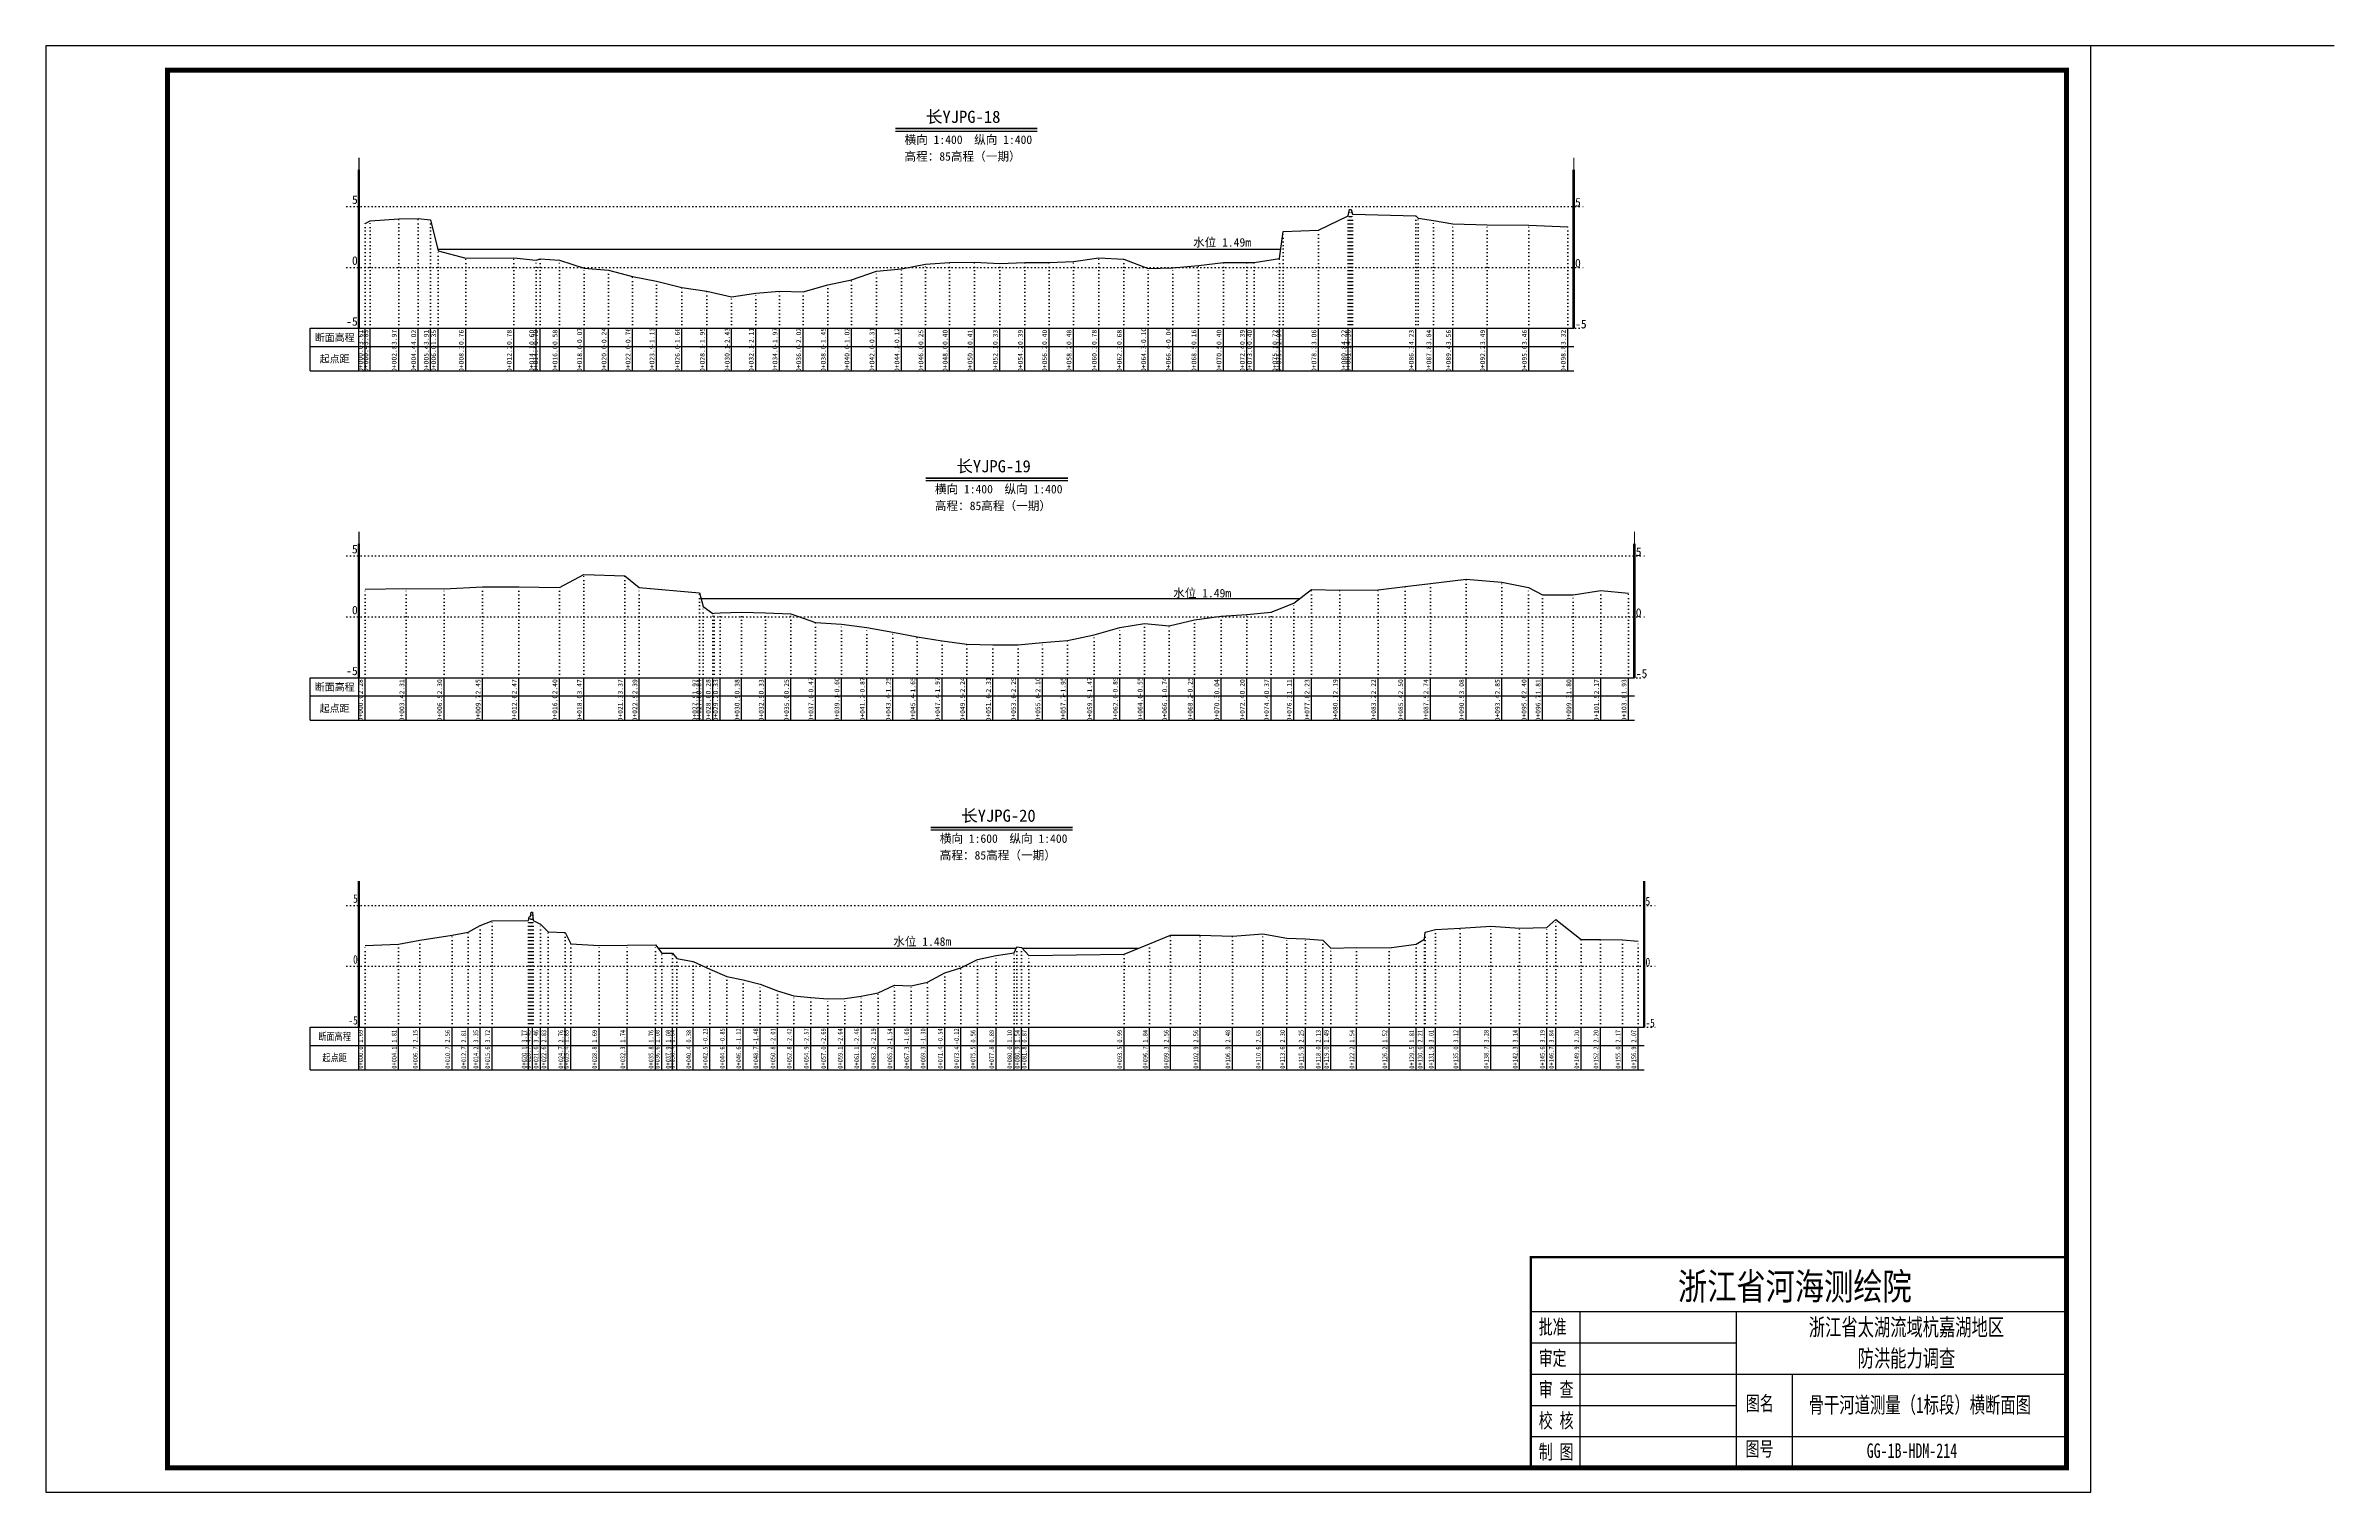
# Model space of a CAD drawing. Header units: millimetres. Extents: x 519117 to 522827, y 3371934 to 3372231.
# Drawn here: x 521936.5 to 522406.5, y 3371934.1 to 3372231.1 of the extents above; entities that cross this region are included whole.
import ezdxf
from ezdxf.enums import TextEntityAlignment as Align

# ---------------------------------------------------------------- set-up
doc = ezdxf.new("R2010")
doc.units = ezdxf.units.MM
doc.header["$LTSCALE"] = 0.4
doc.header["$MEASUREMENT"] = 0
doc.linetypes.add('X4', pattern=[1.6, 0, -1.6])
for name, color, linetype in [('DMX', 1, 'Continuous'), ('TEXT', 7, 'Continuous'), ('zdm1', 5, 'Continuous'), ('ZDMT5', 3, 'Continuous'), ('图框', 7, 'Continuous'), ('断面名称', 5, 'Continuous'), ('比例尺', 3, 'Continuous'), ('水位', 4, 'Continuous')]:
    doc.layers.add(name, color=color, linetype=linetype)
doc.styles.add('HDM', font='仿宋_GB2312.ttf')
doc.styles.add('tk2', font='SimSun.ttf', dxfattribs={"width": 0.8})

msp = doc.modelspace()

# ---------------------------------------------------------------- linework, layer by layer
at = {"lineweight": 100, "const_width": 0.5}
msp.add_lwpolyline([(522351.53, 3371982.35), (522241.53, 3371982.35), (522241.53, 3371939.06), (522351.53, 3371939.06), (522351.53, 3371982.35)], dxfattribs=at)
at = {"linetype": 'Continuous', "elevation": 0}
msp.add_lwpolyline([(522241.53, 3371971.15), (522241.53, 3371939.06)], dxfattribs=at)
at = {"layer": 'DMX', "linetype": 'Continuous', "flags": 128}
for points in [[(522002.11, 3372194.6), (522003.18, 3372195.15), (522009.01, 3372195.5), (522013.01, 3372195.62), (522015.58, 3372195.35), (522017.11, 3372188.95), (522022.78, 3372187.47), (522032.63, 3372187.52), (522037.26, 3372187.07), (522038.06, 3372187.32), (522042.03, 3372187.02), (522047.11, 3372185.4), (522052.11, 3372184.97), (522057.03, 3372183.67), (522061.96, 3372182.75), (522067.16, 3372181.42), (522072.28, 3372180.7), (522077.38, 3372179.5), (522082.33, 3372180.3), (522087.21, 3372180.65), (522092.08, 3372180.52), (522097.13, 3372181.95), (522102.01, 3372183.02), (522107.13, 3372184.8), (522112.26, 3372185.27), (522117.18, 3372186.2), (522122.16, 3372186.57), (522127.28, 3372186.6), (522132.46, 3372186.39), (522137.61, 3372186.54), (522142.58, 3372186.57), (522147.61, 3372186.77), (522152.78, 3372187.52), (522157.93, 3372187.27), (522162.93, 3372185.32), (522168.01, 3372185.47), (522173.26, 3372185.97), (522178.41, 3372186.57), (522183.18, 3372186.54), (522184.68, 3372186.57), (522189.88, 3372187.37), (522190.68, 3372192.92), (522197.91, 3372193.22), (522204.03, 3372196.12), (522204.26, 3372197.42), (522204.66, 3372197.47), (522204.93, 3372196.47), (522217.91, 3372196.14), (522218.36, 3372195.64), (522221.51, 3372195.17), (522225.53, 3372194.47), (522232.56, 3372194.29), (522241.13, 3372194.22), (522249.11, 3372193.87)], [(522002.11, 3372119.52), (522010.58, 3372119.6), (522018.33, 3372119.57), (522026.23, 3372119.95), (522033.66, 3372120), (522042.01, 3372119.82), (522047.03, 3372122.5), (522055.43, 3372122.25), (522058.43, 3372119.8), (522070.76, 3372118.74), (522071.58, 3372115.92), (522073.51, 3372114.52), (522073.83, 3372114.57), (522075.03, 3372114.64), (522079.43, 3372114.77), (522084.38, 3372114.64), (522089.58, 3372114.44), (522094.61, 3372112.64), (522099.93, 3372112.32), (522105.16, 3372111.64), (522110.48, 3372110.69), (522115.53, 3372109.69), (522120.61, 3372108.89), (522125.73, 3372108.22), (522131.06, 3372108.04), (522136.21, 3372108.09), (522141.21, 3372108.57), (522146.38, 3372108.94), (522151.86, 3372110.14), (522157.11, 3372111.59), (522162.21, 3372112.44), (522167.26, 3372111.97), (522172.48, 3372113.19), (522177.96, 3372113.92), (522183.18, 3372114.32), (522188.18, 3372114.74), (522192.83, 3372116.59), (522196.48, 3372119.39), (522202.31, 3372119.29), (522210.16, 3372119.36), (522215.71, 3372120.06), (522220.91, 3372120.66), (522228.23, 3372121.51), (522235.58, 3372120.94), (522241.06, 3372119.81), (522243.93, 3372118.34), (522250.26, 3372118.31), (522255.93, 3372119.24), (522261.58, 3372118.64)], [(522002.11, 3372046.29), (522008.99, 3372046.59), (522013.34, 3372047.44), (522019.98, 3372048.46), (522023.29, 3372049.09), (522025.78, 3372050.44), (522028.18, 3372051.36), (522035.68, 3372051.49), (522035.81, 3372052.21), (522036.11, 3372052.26), (522036.24, 3372053.16), (522036.53, 3372053.19), (522036.66, 3372051.46), (522038.14, 3372050.71), (522039.74, 3372049.14), (522043.23, 3372048.96), (522044.36, 3372046.69), (522050.16, 3372046.29), (522055.96, 3372046.41), (522061.76, 3372046.46), (522063.03, 3372044.76), (522065.26, 3372044.76), (522066.13, 3372043.66), (522069.49, 3372043.01), (522072.89, 3372041.49), (522076.39, 3372039.94), (522079.76, 3372039.26), (522083.28, 3372038.36), (522086.79, 3372037.04), (522090.16, 3372036.01), (522093.64, 3372035.64), (522097.18, 3372035.34), (522100.61, 3372035.46), (522103.99, 3372035.91), (522107.46, 3372036.59), (522110.81, 3372038.21), (522114.28, 3372038.06), (522117.63, 3372038.81), (522121.16, 3372040.71), (522124.49, 3372041.76), (522127.89, 3372043.46), (522131.73, 3372044.29), (522135.41, 3372044.81), (522135.96, 3372046.04), (522136.94, 3372045.91), (522138.41, 3372044.24), (522157.99, 3372044.54), (522163.24, 3372046.66), (522167.56, 3372048.46), (522173.64, 3372048.46), (522180.23, 3372048.26), (522186.48, 3372048.69), (522191.44, 3372047.81), (522195.28, 3372047.69), (522198.78, 3372047.39), (522200.48, 3372045.79), (522205.71, 3372045.91), (522212.46, 3372045.86), (522217.99, 3372046.59), (522219.71, 3372047.59), (522219.81, 3372049.09), (522221.98, 3372049.59), (522227.04, 3372049.86), (522233.29, 3372050.26), (522239.23, 3372049.91), (522244.83, 3372050.04), (522246.68, 3372051.66), (522251.88, 3372047.56), (522255.83, 3372047.56), (522260.36, 3372047.49), (522263.59, 3372047.24)]]:
    msp.add_lwpolyline(points, dxfattribs=at)
at = {"layer": 'TEXT', "color": 0}
for p, q in [((522241.53, 3371971.15, 0), (522351.53, 3371971.15, 0)), ((522251.62, 3371971.15, 0), (522251.62, 3371945.48, 0)), ((522283.7, 3371971.15, 0), (522283.7, 3371945.48, 0)), ((522241.53, 3371964.73, 0), (522283.7, 3371964.73, 0)), ((522241.53, 3371958.31, 0), (522283.7, 3371958.31, 0)), ((522283.7, 3371958.31, 0), (522351.53, 3371958.31, 0)), ((522295.18, 3371958.31, 0), (522295.18, 3371939.06, 0)), ((522241.53, 3371951.9, 0), (522283.7, 3371951.9, 0)), ((522241.53, 3371945.48, 0), (522351.53, 3371945.48, 0)), ((522251.62, 3371945.48, 0), (522251.62, 3371939.06, 0)), ((522283.7, 3371945.48, 0), (522283.7, 3371939.06, 0))]:
    msp.add_line(p, q, dxfattribs=at)
at = {"layer": 'zdm1', "linetype": 'Continuous'}
for p, q in [((522000.73, 3372173.06), (522000.73, 3372205.56)), ((522000.98, 3372173.06), (522000.98, 3372205.56)), ((522250.23, 3372173.06), (522250.23, 3372205.56)), ((522250.48, 3372173.06), (522250.48, 3372205.56)), ((521990.86, 3372164.31), (521990.86, 3372173.06)), ((521990.86, 3372173.06), (522002.11, 3372173.06)), ((522000.86, 3372164.31), (522000.86, 3372173.06)), ((522002.11, 3372173.06), (522250.36, 3372173.06)), ((521990.86, 3372169.31), (522250.36, 3372169.31)), ((521990.86, 3372164.31), (522250.36, 3372164.31)), ((522000.73, 3372101.31), (522000.73, 3372128.81)), ((522000.98, 3372101.31), (522000.98, 3372128.81)), ((522262.71, 3372101.31), (522262.71, 3372128.81)), ((522262.96, 3372101.31), (522262.96, 3372128.81)), ((521990.86, 3372092.56), (521990.86, 3372101.31)), ((521990.86, 3372101.31), (522002.11, 3372101.31)), ((522000.86, 3372092.56), (522000.86, 3372101.31)), ((522002.11, 3372101.31), (522262.83, 3372101.31)), ((521990.86, 3372097.56), (522262.83, 3372097.56)), ((521990.86, 3372092.56), (522262.83, 3372092.56)), ((522000.73, 3372029.56), (522000.73, 3372059.56)), ((522000.98, 3372029.56), (522000.98, 3372059.56)), ((522264.72, 3372029.56), (522264.72, 3372059.56)), ((522264.97, 3372029.56), (522264.97, 3372059.56)), ((521990.86, 3372029.56), (522002.11, 3372029.56)), ((521990.86, 3372020.81), (521990.86, 3372029.56)), ((522000.86, 3372020.81), (522000.86, 3372029.56)), ((522002.11, 3372029.56), (522264.84, 3372029.56)), ((521990.86, 3372025.81), (522264.84, 3372025.81)), ((521990.86, 3372020.81), (522264.84, 3372020.81))]:
    msp.add_line(p, q, dxfattribs=at)
at = {"layer": 'zdm1', "linetype": 'X4'}
for p, q in [((521998.36, 3372198.06), (522252.86, 3372198.06)), ((521998.36, 3372185.56), (522252.86, 3372185.56)), ((521998.36, 3372173.06), (522252.86, 3372173.06)), ((521998.36, 3372126.31), (522265.33, 3372126.31)), ((521998.36, 3372113.81), (522265.33, 3372113.81)), ((521998.36, 3372101.31), (522265.33, 3372101.31)), ((521998.36, 3372054.56), (522267.34, 3372054.56)), ((521998.36, 3372042.06), (522267.34, 3372042.06)), ((521998.36, 3372029.56), (522267.34, 3372029.56))]:
    msp.add_line(p, q, dxfattribs=at)
at = {"layer": 'zdm1', "linetype": 'Continuous', "flags": 128}
for points in [[(522000.86, 3372205.56, 0.25, 0.25, 0), (522000.86, 3372208.06, 0.25, 0.25, 0)], [(522250.36, 3372205.56, 0.25, 0.25, 0), (522250.36, 3372208.06, 0.25, 0.25, 0)], [(522000.86, 3372200.56, 0.25, 0.25, 0), (522000.86, 3372203.06, 0.25, 0.25, 0)], [(522250.36, 3372200.56, 0.25, 0.25, 0), (522250.36, 3372203.06, 0.25, 0.25, 0)], [(522000.86, 3372195.56, 0.25, 0.25, 0), (522000.86, 3372198.06, 0.25, 0.25, 0)], [(522250.36, 3372195.56, 0.25, 0.25, 0), (522250.36, 3372198.06, 0.25, 0.25, 0)], [(522000.86, 3372190.56, 0.25, 0.25, 0), (522000.86, 3372193.06, 0.25, 0.25, 0)], [(522250.36, 3372190.56, 0.25, 0.25, 0), (522250.36, 3372193.06, 0.25, 0.25, 0)], [(522000.86, 3372185.56, 0.25, 0.25, 0), (522000.86, 3372188.06, 0.25, 0.25, 0)], [(522250.36, 3372185.56, 0.25, 0.25, 0), (522250.36, 3372188.06, 0.25, 0.25, 0)], [(522000.86, 3372180.56, 0.25, 0.25, 0), (522000.86, 3372183.06, 0.25, 0.25, 0)], [(522250.36, 3372180.56, 0.25, 0.25, 0), (522250.36, 3372183.06, 0.25, 0.25, 0)], [(522000.86, 3372175.56, 0.25, 0.25, 0), (522000.86, 3372178.06, 0.25, 0.25, 0)], [(522250.36, 3372175.56, 0.25, 0.25, 0), (522250.36, 3372178.06, 0.25, 0.25, 0)], [(522000.86, 3372128.81, 0.25, 0.25, 0), (522000.86, 3372131.31, 0.25, 0.25, 0)], [(522262.83, 3372128.81, 0.25, 0.25, 0), (522262.83, 3372131.31, 0.25, 0.25, 0)], [(522000.86, 3372123.81, 0.25, 0.25, 0), (522000.86, 3372126.31, 0.25, 0.25, 0)], [(522262.83, 3372123.81, 0.25, 0.25, 0), (522262.83, 3372126.31, 0.25, 0.25, 0)], [(522000.86, 3372118.81, 0.25, 0.25, 0), (522000.86, 3372121.31, 0.25, 0.25, 0)], [(522262.83, 3372118.81, 0.25, 0.25, 0), (522262.83, 3372121.31, 0.25, 0.25, 0)], [(522000.86, 3372113.81, 0.25, 0.25, 0), (522000.86, 3372116.31, 0.25, 0.25, 0)], [(522262.83, 3372113.81, 0.25, 0.25, 0), (522262.83, 3372116.31, 0.25, 0.25, 0)], [(522000.86, 3372108.81, 0.25, 0.25, 0), (522000.86, 3372111.31, 0.25, 0.25, 0)], [(522262.83, 3372108.81, 0.25, 0.25, 0), (522262.83, 3372111.31, 0.25, 0.25, 0)], [(522000.86, 3372103.81, 0.25, 0.25, 0), (522000.86, 3372106.31, 0.25, 0.25, 0)], [(522262.83, 3372103.81, 0.25, 0.25, 0), (522262.83, 3372106.31, 0.25, 0.25, 0)], [(522000.86, 3372057.06, 0.25, 0.25, 0), (522000.86, 3372059.56, 0.25, 0.25, 0)], [(522264.84, 3372057.06, 0.25, 0.25, 0), (522264.84, 3372059.56, 0.25, 0.25, 0)], [(522000.86, 3372052.06, 0.25, 0.25, 0), (522000.86, 3372054.56, 0.25, 0.25, 0)], [(522264.84, 3372052.06, 0.25, 0.25, 0), (522264.84, 3372054.56, 0.25, 0.25, 0)], [(522000.86, 3372047.06, 0.25, 0.25, 0), (522000.86, 3372049.56, 0.25, 0.25, 0)], [(522264.84, 3372047.06, 0.25, 0.25, 0), (522264.84, 3372049.56, 0.25, 0.25, 0)], [(522000.86, 3372042.06, 0.25, 0.25, 0), (522000.86, 3372044.56, 0.25, 0.25, 0)], [(522264.84, 3372042.06, 0.25, 0.25, 0), (522264.84, 3372044.56, 0.25, 0.25, 0)], [(522000.86, 3372037.06, 0.25, 0.25, 0), (522000.86, 3372039.56, 0.25, 0.25, 0)], [(522264.84, 3372037.06, 0.25, 0.25, 0), (522264.84, 3372039.56, 0.25, 0.25, 0)], [(522000.86, 3372032.06, 0.25, 0.25, 0), (522000.86, 3372034.56, 0.25, 0.25, 0)], [(522264.84, 3372032.06, 0.25, 0.25, 0), (522264.84, 3372034.56, 0.25, 0.25, 0)]]:
    msp.add_lwpolyline(points, format="xyseb", dxfattribs=at)
at = {"layer": 'ZDMT5', "linetype": 'X4'}
for p, q in [((522002.11, 3372173.06), (522002.11, 3372194.6)), ((522003.18, 3372173.06), (522003.18, 3372195.15)), ((522009.01, 3372173.06), (522009.01, 3372195.5)), ((522013.01, 3372173.06), (522013.01, 3372195.62)), ((522015.58, 3372173.06), (522015.58, 3372195.35)), ((522204.03, 3372173.06), (522204.03, 3372196.12)), ((522204.26, 3372173.06), (522204.26, 3372197.42)), ((522204.66, 3372173.06), (522204.66, 3372197.47)), ((522204.93, 3372173.06), (522204.93, 3372196.47)), ((522217.91, 3372173.06), (522217.91, 3372196.14)), ((522218.36, 3372173.06), (522218.36, 3372195.64)), ((522221.51, 3372173.06), (522221.51, 3372195.17)), ((522225.53, 3372173.06), (522225.53, 3372194.47)), ((522232.56, 3372173.06), (522232.56, 3372194.29)), ((522241.13, 3372173.06), (522241.13, 3372194.22)), ((522249.11, 3372173.06), (522249.11, 3372193.87)), ((522017.11, 3372173.06), (522017.11, 3372188.95)), ((522190.68, 3372173.06), (522190.68, 3372192.92)), ((522197.91, 3372173.06), (522197.91, 3372193.22)), ((522022.78, 3372173.06), (522022.78, 3372187.47)), ((522032.63, 3372173.06), (522032.63, 3372187.52)), ((522037.26, 3372173.06), (522037.26, 3372187.07)), ((522038.06, 3372173.06), (522038.06, 3372187.32)), ((522042.03, 3372173.06), (522042.03, 3372187.02)), ((522047.11, 3372173.06), (522047.11, 3372185.4)), ((522052.11, 3372173.06), (522052.11, 3372184.97)), ((522107.13, 3372173.06), (522107.13, 3372184.8)), ((522112.26, 3372173.06), (522112.26, 3372185.27)), ((522117.18, 3372173.06), (522117.18, 3372186.2)), ((522122.16, 3372173.06), (522122.16, 3372186.57)), ((522127.28, 3372173.06), (522127.28, 3372186.6)), ((522132.46, 3372173.06), (522132.46, 3372186.39)), ((522137.61, 3372173.06), (522137.61, 3372186.54)), ((522142.58, 3372173.06), (522142.58, 3372186.57)), ((522147.61, 3372173.06), (522147.61, 3372186.77)), ((522152.78, 3372173.06), (522152.78, 3372187.52)), ((522157.93, 3372173.06), (522157.93, 3372187.27)), ((522162.93, 3372173.06), (522162.93, 3372185.32)), ((522168.01, 3372173.06), (522168.01, 3372185.47)), ((522173.26, 3372173.06), (522173.26, 3372185.97)), ((522178.41, 3372173.06), (522178.41, 3372186.57)), ((522183.18, 3372173.06), (522183.18, 3372186.54)), ((522184.68, 3372173.06), (522184.68, 3372186.57)), ((522189.88, 3372173.06), (522189.88, 3372187.37)), ((522057.03, 3372173.06), (522057.03, 3372183.67)), ((522061.96, 3372173.06), (522061.96, 3372182.75)), ((522067.16, 3372173.06), (522067.16, 3372181.42)), ((522072.28, 3372173.06), (522072.28, 3372180.7)), ((522082.33, 3372173.06), (522082.33, 3372180.3)), ((522087.21, 3372173.06), (522087.21, 3372180.65)), ((522092.08, 3372173.06), (522092.08, 3372180.52)), ((522097.13, 3372173.06), (522097.13, 3372181.95)), ((522102.01, 3372173.06), (522102.01, 3372183.02)), ((522077.38, 3372173.06), (522077.38, 3372179.5)), ((522002.11, 3372101.31), (522002.11, 3372119.52)), ((522010.58, 3372101.31), (522010.58, 3372119.6)), ((522018.33, 3372101.31), (522018.33, 3372119.57)), ((522026.23, 3372101.31), (522026.23, 3372119.95)), ((522033.66, 3372101.31), (522033.66, 3372120)), ((522042.01, 3372101.31), (522042.01, 3372119.82)), ((522047.03, 3372101.31), (522047.03, 3372122.5)), ((522055.43, 3372101.31), (522055.43, 3372122.25)), ((522058.43, 3372101.31), (522058.43, 3372119.8)), ((522070.76, 3372101.31), (522070.76, 3372118.74)), ((522196.48, 3372101.31), (522196.48, 3372119.39)), ((522202.31, 3372101.31), (522202.31, 3372119.29)), ((522210.16, 3372101.31), (522210.16, 3372119.36)), ((522215.71, 3372101.31), (522215.71, 3372120.06)), ((522220.91, 3372101.31), (522220.91, 3372120.66)), ((522228.23, 3372101.31), (522228.23, 3372121.51)), ((522235.58, 3372101.31), (522235.58, 3372120.94)), ((522241.06, 3372101.31), (522241.06, 3372119.81)), ((522255.93, 3372101.31), (522255.93, 3372119.24)), ((522261.58, 3372101.31), (522261.58, 3372118.64)), ((522071.58, 3372101.31), (522071.58, 3372115.92)), ((522073.51, 3372101.31), (522073.51, 3372114.52)), ((522073.83, 3372101.31), (522073.83, 3372114.57)), ((522075.03, 3372101.31), (522075.03, 3372114.64)), ((522079.43, 3372101.31), (522079.43, 3372114.77)), ((522084.38, 3372101.31), (522084.38, 3372114.64)), ((522089.58, 3372101.31), (522089.58, 3372114.44)), ((522177.96, 3372101.31), (522177.96, 3372113.92)), ((522183.18, 3372101.31), (522183.18, 3372114.32)), ((522188.18, 3372101.31), (522188.18, 3372114.74)), ((522192.83, 3372101.31), (522192.83, 3372116.59)), ((522243.93, 3372101.31), (522243.93, 3372118.34)), ((522250.26, 3372101.31), (522250.26, 3372118.31)), ((522094.61, 3372101.31), (522094.61, 3372112.64)), ((522099.93, 3372101.31), (522099.93, 3372112.32)), ((522105.16, 3372101.31), (522105.16, 3372111.64)), ((522110.48, 3372101.31), (522110.48, 3372110.69)), ((522115.53, 3372101.31), (522115.53, 3372109.69)), ((522151.86, 3372101.31), (522151.86, 3372110.14)), ((522157.11, 3372101.31), (522157.11, 3372111.59)), ((522162.21, 3372101.31), (522162.21, 3372112.44)), ((522167.26, 3372101.31), (522167.26, 3372111.97)), ((522172.48, 3372101.31), (522172.48, 3372113.19)), ((522120.61, 3372101.31), (522120.61, 3372108.89)), ((522125.73, 3372101.31), (522125.73, 3372108.22)), ((522131.06, 3372101.31), (522131.06, 3372108.04)), ((522136.21, 3372101.31), (522136.21, 3372108.09)), ((522141.21, 3372101.31), (522141.21, 3372108.57)), ((522146.38, 3372101.31), (522146.38, 3372108.94)), ((522036.24, 3372029.56), (522036.24, 3372053.16)), ((522036.53, 3372029.56), (522036.53, 3372053.19)), ((522019.98, 3372029.56), (522019.98, 3372048.46)), ((522023.29, 3372029.56), (522023.29, 3372049.09)), ((522025.78, 3372029.56), (522025.78, 3372050.44)), ((522028.18, 3372029.56), (522028.18, 3372051.36)), ((522035.68, 3372029.56), (522035.68, 3372051.49)), ((522035.81, 3372029.56), (522035.81, 3372052.21)), ((522036.11, 3372029.56), (522036.11, 3372052.26)), ((522036.66, 3372029.56), (522036.66, 3372051.46)), ((522038.14, 3372029.56), (522038.14, 3372050.71)), ((522039.74, 3372029.56), (522039.74, 3372049.14)), ((522043.23, 3372029.56), (522043.23, 3372048.96)), ((522167.56, 3372029.56), (522167.56, 3372048.46)), ((522173.64, 3372029.56), (522173.64, 3372048.46)), ((522180.23, 3372029.56), (522180.23, 3372048.26)), ((522186.48, 3372029.56), (522186.48, 3372048.69)), ((522219.81, 3372029.56), (522219.81, 3372049.09)), ((522221.98, 3372029.56), (522221.98, 3372049.59)), ((522227.04, 3372029.56), (522227.04, 3372049.86)), ((522233.29, 3372029.56), (522233.29, 3372050.26)), ((522239.23, 3372029.56), (522239.23, 3372049.91)), ((522244.83, 3372029.56), (522244.83, 3372050.04)), ((522246.68, 3372029.56), (522246.68, 3372051.66)), ((522002.11, 3372029.56), (522002.11, 3372046.29)), ((522008.99, 3372029.56), (522008.99, 3372046.59)), ((522013.34, 3372029.56), (522013.34, 3372047.44)), ((522044.36, 3372029.56), (522044.36, 3372046.69)), ((522050.16, 3372029.56), (522050.16, 3372046.29)), ((522055.96, 3372029.56), (522055.96, 3372046.41)), ((522061.76, 3372029.56), (522061.76, 3372046.46)), ((522063.03, 3372029.56), (522063.03, 3372044.76)), ((522065.26, 3372029.56), (522065.26, 3372044.76)), ((522066.13, 3372029.56), (522066.13, 3372043.66)), ((522127.89, 3372029.56), (522127.89, 3372043.46)), ((522131.73, 3372029.56), (522131.73, 3372044.29)), ((522135.41, 3372029.56), (522135.41, 3372044.81)), ((522135.96, 3372029.56), (522135.96, 3372046.04)), ((522136.94, 3372029.56), (522136.94, 3372045.91)), ((522138.41, 3372029.56), (522138.41, 3372044.24)), ((522157.99, 3372029.56), (522157.99, 3372044.54)), ((522163.24, 3372029.56), (522163.24, 3372046.66)), ((522191.44, 3372029.56), (522191.44, 3372047.81)), ((522195.28, 3372029.56), (522195.28, 3372047.69)), ((522198.78, 3372029.56), (522198.78, 3372047.39)), ((522200.48, 3372029.56), (522200.48, 3372045.79)), ((522205.71, 3372029.56), (522205.71, 3372045.91)), ((522212.46, 3372029.56), (522212.46, 3372045.86)), ((522217.99, 3372029.56), (522217.99, 3372046.59)), ((522219.71, 3372029.56), (522219.71, 3372047.59)), ((522251.88, 3372029.56), (522251.88, 3372047.56)), ((522255.83, 3372029.56), (522255.83, 3372047.56)), ((522260.36, 3372029.56), (522260.36, 3372047.49)), ((522263.59, 3372029.56), (522263.59, 3372047.24)), ((522069.49, 3372029.56), (522069.49, 3372043.01)), ((522072.89, 3372029.56), (522072.89, 3372041.49)), ((522076.39, 3372029.56), (522076.39, 3372039.94)), ((522079.76, 3372029.56), (522079.76, 3372039.26)), ((522117.63, 3372029.56), (522117.63, 3372038.81)), ((522121.16, 3372029.56), (522121.16, 3372040.71)), ((522124.49, 3372029.56), (522124.49, 3372041.76)), ((522083.28, 3372029.56), (522083.28, 3372038.36)), ((522086.79, 3372029.56), (522086.79, 3372037.04)), ((522090.16, 3372029.56), (522090.16, 3372036.01)), ((522093.64, 3372029.56), (522093.64, 3372035.64)), ((522097.18, 3372029.56), (522097.18, 3372035.34)), ((522100.61, 3372029.56), (522100.61, 3372035.46)), ((522103.99, 3372029.56), (522103.99, 3372035.91)), ((522107.46, 3372029.56), (522107.46, 3372036.59)), ((522110.81, 3372029.56), (522110.81, 3372038.21)), ((522114.28, 3372029.56), (522114.28, 3372038.06))]:
    msp.add_line(p, q, dxfattribs=at)
at = {"layer": 'ZDMT5', "linetype": 'Continuous'}
for p, q in [((522002.11, 3372164.31), (522002.11, 3372173.06)), ((522003.18, 3372164.31), (522003.18, 3372173.06)), ((522009.01, 3372164.31), (522009.01, 3372173.06)), ((522013.01, 3372164.31), (522013.01, 3372173.06)), ((522015.58, 3372164.31), (522015.58, 3372173.06)), ((522017.11, 3372164.31), (522017.11, 3372173.06)), ((522022.78, 3372164.31), (522022.78, 3372173.06)), ((522032.63, 3372164.31), (522032.63, 3372173.06)), ((522037.26, 3372164.31), (522037.26, 3372173.06)), ((522038.06, 3372164.31), (522038.06, 3372173.06)), ((522042.03, 3372164.31), (522042.03, 3372173.06)), ((522047.11, 3372164.31), (522047.11, 3372173.06)), ((522052.11, 3372164.31), (522052.11, 3372173.06)), ((522057.03, 3372164.31), (522057.03, 3372173.06)), ((522061.96, 3372164.31), (522061.96, 3372173.06)), ((522067.16, 3372164.31), (522067.16, 3372173.06)), ((522072.28, 3372164.31), (522072.28, 3372173.06)), ((522077.38, 3372164.31), (522077.38, 3372173.06)), ((522082.33, 3372164.31), (522082.33, 3372173.06)), ((522087.21, 3372164.31), (522087.21, 3372173.06)), ((522092.08, 3372164.31), (522092.08, 3372173.06)), ((522097.13, 3372164.31), (522097.13, 3372173.06)), ((522102.01, 3372164.31), (522102.01, 3372173.06)), ((522107.13, 3372164.31), (522107.13, 3372173.06)), ((522112.26, 3372164.31), (522112.26, 3372173.06)), ((522117.18, 3372164.31), (522117.18, 3372173.06)), ((522122.16, 3372164.31), (522122.16, 3372173.06)), ((522127.28, 3372164.31), (522127.28, 3372173.06)), ((522132.46, 3372164.31), (522132.46, 3372173.06)), ((522137.61, 3372164.31), (522137.61, 3372173.06)), ((522142.58, 3372164.31), (522142.58, 3372173.06)), ((522147.61, 3372164.31), (522147.61, 3372173.06)), ((522152.78, 3372164.31), (522152.78, 3372173.06)), ((522157.93, 3372164.31), (522157.93, 3372173.06)), ((522162.93, 3372164.31), (522162.93, 3372173.06)), ((522168.01, 3372164.31), (522168.01, 3372173.06)), ((522173.26, 3372164.31), (522173.26, 3372173.06)), ((522178.41, 3372164.31), (522178.41, 3372173.06)), ((522183.18, 3372164.31), (522183.18, 3372173.06)), ((522184.68, 3372164.31), (522184.68, 3372173.06)), ((522189.88, 3372164.31), (522189.88, 3372173.06)), ((522190.68, 3372164.31), (522190.68, 3372173.06)), ((522197.91, 3372164.31), (522197.91, 3372173.06)), ((522204.03, 3372164.31), (522204.03, 3372173.06)), ((522204.93, 3372164.31), (522204.93, 3372173.06)), ((522217.91, 3372164.31), (522217.91, 3372173.06)), ((522221.51, 3372164.31), (522221.51, 3372173.06)), ((522225.53, 3372164.31), (522225.53, 3372173.06)), ((522232.56, 3372164.31), (522232.56, 3372173.06)), ((522241.13, 3372164.31), (522241.13, 3372173.06)), ((522249.11, 3372164.31), (522249.11, 3372173.06)), ((522002.11, 3372092.56), (522002.11, 3372101.31)), ((522010.58, 3372092.56), (522010.58, 3372101.31)), ((522018.33, 3372092.56), (522018.33, 3372101.31)), ((522026.23, 3372092.56), (522026.23, 3372101.31)), ((522033.66, 3372092.56), (522033.66, 3372101.31)), ((522042.01, 3372092.56), (522042.01, 3372101.31)), ((522047.03, 3372092.56), (522047.03, 3372101.31)), ((522055.43, 3372092.56), (522055.43, 3372101.31)), ((522058.43, 3372092.56), (522058.43, 3372101.31)), ((522070.76, 3372092.56), (522070.76, 3372101.31)), ((522071.58, 3372092.56), (522071.58, 3372101.31)), ((522073.51, 3372092.56), (522073.51, 3372101.31)), ((522075.03, 3372092.56), (522075.03, 3372101.31)), ((522079.43, 3372092.56), (522079.43, 3372101.31)), ((522084.38, 3372092.56), (522084.38, 3372101.31)), ((522089.58, 3372092.56), (522089.58, 3372101.31)), ((522094.61, 3372092.56), (522094.61, 3372101.31)), ((522099.93, 3372092.56), (522099.93, 3372101.31)), ((522105.16, 3372092.56), (522105.16, 3372101.31)), ((522110.48, 3372092.56), (522110.48, 3372101.31)), ((522115.53, 3372092.56), (522115.53, 3372101.31)), ((522120.61, 3372092.56), (522120.61, 3372101.31)), ((522125.73, 3372092.56), (522125.73, 3372101.31)), ((522131.06, 3372092.56), (522131.06, 3372101.31)), ((522136.21, 3372092.56), (522136.21, 3372101.31)), ((522141.21, 3372092.56), (522141.21, 3372101.31)), ((522146.38, 3372092.56), (522146.38, 3372101.31)), ((522151.86, 3372092.56), (522151.86, 3372101.31)), ((522157.11, 3372092.56), (522157.11, 3372101.31)), ((522162.21, 3372092.56), (522162.21, 3372101.31)), ((522167.26, 3372092.56), (522167.26, 3372101.31)), ((522172.48, 3372092.56), (522172.48, 3372101.31)), ((522177.96, 3372092.56), (522177.96, 3372101.31)), ((522183.18, 3372092.56), (522183.18, 3372101.31)), ((522188.18, 3372092.56), (522188.18, 3372101.31)), ((522192.83, 3372092.56), (522192.83, 3372101.31)), ((522196.48, 3372092.56), (522196.48, 3372101.31)), ((522202.31, 3372092.56), (522202.31, 3372101.31)), ((522210.16, 3372092.56), (522210.16, 3372101.31)), ((522215.71, 3372092.56), (522215.71, 3372101.31)), ((522220.91, 3372092.56), (522220.91, 3372101.31)), ((522228.23, 3372092.56), (522228.23, 3372101.31)), ((522235.58, 3372092.56), (522235.58, 3372101.31)), ((522241.06, 3372092.56), (522241.06, 3372101.31)), ((522243.93, 3372092.56), (522243.93, 3372101.31)), ((522250.26, 3372092.56), (522250.26, 3372101.31)), ((522255.93, 3372092.56), (522255.93, 3372101.31)), ((522261.58, 3372092.56), (522261.58, 3372101.31)), ((522002.11, 3372020.81), (522002.11, 3372029.56)), ((522008.99, 3372020.81), (522008.99, 3372029.56)), ((522013.34, 3372020.81), (522013.34, 3372029.56)), ((522019.98, 3372020.81), (522019.98, 3372029.56)), ((522023.29, 3372020.81), (522023.29, 3372029.56)), ((522025.78, 3372020.81), (522025.78, 3372029.56)), ((522028.18, 3372020.81), (522028.18, 3372029.56)), ((522035.68, 3372020.81), (522035.68, 3372029.56)), ((522036.53, 3372020.81), (522036.53, 3372029.56)), ((522038.14, 3372020.81), (522038.14, 3372029.56)), ((522039.74, 3372020.81), (522039.74, 3372029.56)), ((522043.23, 3372020.81), (522043.23, 3372029.56)), ((522044.36, 3372020.81), (522044.36, 3372029.56)), ((522050.16, 3372020.81), (522050.16, 3372029.56)), ((522055.96, 3372020.81), (522055.96, 3372029.56)), ((522061.76, 3372020.81), (522061.76, 3372029.56)), ((522063.03, 3372020.81), (522063.03, 3372029.56)), ((522065.26, 3372020.81), (522065.26, 3372029.56)), ((522066.13, 3372020.81), (522066.13, 3372029.56)), ((522069.49, 3372020.81), (522069.49, 3372029.56)), ((522072.89, 3372020.81), (522072.89, 3372029.56)), ((522076.39, 3372020.81), (522076.39, 3372029.56)), ((522079.76, 3372020.81), (522079.76, 3372029.56)), ((522083.28, 3372020.81), (522083.28, 3372029.56)), ((522086.79, 3372020.81), (522086.79, 3372029.56)), ((522090.16, 3372020.81), (522090.16, 3372029.56)), ((522093.64, 3372020.81), (522093.64, 3372029.56)), ((522097.18, 3372020.81), (522097.18, 3372029.56)), ((522100.61, 3372020.81), (522100.61, 3372029.56)), ((522103.99, 3372020.81), (522103.99, 3372029.56)), ((522107.46, 3372020.81), (522107.46, 3372029.56)), ((522110.81, 3372020.81), (522110.81, 3372029.56)), ((522114.28, 3372020.81), (522114.28, 3372029.56)), ((522117.63, 3372020.81), (522117.63, 3372029.56)), ((522121.16, 3372020.81), (522121.16, 3372029.56)), ((522124.49, 3372020.81), (522124.49, 3372029.56)), ((522127.89, 3372020.81), (522127.89, 3372029.56)), ((522131.73, 3372020.81), (522131.73, 3372029.56)), ((522135.41, 3372020.81), (522135.41, 3372029.56)), ((522136.94, 3372020.81), (522136.94, 3372029.56)), ((522138.41, 3372020.81), (522138.41, 3372029.56)), ((522157.99, 3372020.81), (522157.99, 3372029.56)), ((522163.24, 3372020.81), (522163.24, 3372029.56)), ((522167.56, 3372020.81), (522167.56, 3372029.56)), ((522173.64, 3372020.81), (522173.64, 3372029.56)), ((522180.23, 3372020.81), (522180.23, 3372029.56)), ((522186.48, 3372020.81), (522186.48, 3372029.56)), ((522191.44, 3372020.81), (522191.44, 3372029.56)), ((522195.28, 3372020.81), (522195.28, 3372029.56)), ((522198.78, 3372020.81), (522198.78, 3372029.56)), ((522200.48, 3372020.81), (522200.48, 3372029.56)), ((522205.71, 3372020.81), (522205.71, 3372029.56)), ((522212.46, 3372020.81), (522212.46, 3372029.56)), ((522217.99, 3372020.81), (522217.99, 3372029.56)), ((522219.71, 3372020.81), (522219.71, 3372029.56)), ((522221.98, 3372020.81), (522221.98, 3372029.56)), ((522227.04, 3372020.81), (522227.04, 3372029.56)), ((522233.29, 3372020.81), (522233.29, 3372029.56)), ((522239.23, 3372020.81), (522239.23, 3372029.56)), ((522244.83, 3372020.81), (522244.83, 3372029.56)), ((522246.68, 3372020.81), (522246.68, 3372029.56)), ((522251.88, 3372020.81), (522251.88, 3372029.56)), ((522255.83, 3372020.81), (522255.83, 3372029.56)), ((522260.36, 3372020.81), (522260.36, 3372029.56)), ((522263.59, 3372020.81), (522263.59, 3372029.56))]:
    msp.add_line(p, q, dxfattribs=at)
at = {"layer": '图框', "flags": 128}
msp.add_lwpolyline([(521936.53, 3371934.06), (522356.53, 3371934.06), (522356.53, 3372231.06), (521936.53, 3372231.06)], close=True, dxfattribs=at)
at = {"layer": '图框', "const_width": 1, "flags": 128}
msp.add_lwpolyline([(521961.53, 3371939.06), (522351.53, 3371939.06), (522351.53, 3372226.06), (521961.53, 3372226.06)], close=True, dxfattribs=at)
at = {"layer": '比例尺', "linetype": 'Continuous'}
msp.add_line((522406.53, 3372231.06), (522356.53, 3372231.06), dxfattribs=at)
at = {"layer": '比例尺', "color": 3, "linetype": 'Continuous', "lineweight": 40}
for p, q in [((522111.05, 3372214.05), (522140.17, 3372214.05)), ((522117.28, 3372142.3), (522146.41, 3372142.3)), ((522118.29, 3372070.55), (522147.41, 3372070.55))]:
    msp.add_line(p, q, dxfattribs=at)
at = {"layer": '比例尺', "color": 3, "linetype": 'Continuous'}
for p, q in [((522111.05, 3372213.55), (522140.17, 3372213.55)), ((522117.28, 3372141.8), (522146.41, 3372141.8)), ((522118.29, 3372070.05), (522147.41, 3372070.05))]:
    msp.add_line(p, q, dxfattribs=at)
at = {"layer": '水位', "color": 6, "linetype": 'Continuous', "flags": 128}
for points in [[(522017.03, 3372189.29), (522017.11, 3372189.29), (522022.78, 3372189.29), (522032.63, 3372189.29), (522037.26, 3372189.29), (522038.06, 3372189.29), (522042.03, 3372189.29), (522047.11, 3372189.29), (522052.11, 3372189.29), (522057.03, 3372189.29), (522061.96, 3372189.29), (522067.16, 3372189.29), (522072.28, 3372189.29), (522077.38, 3372189.29), (522082.33, 3372189.29), (522087.21, 3372189.29), (522092.08, 3372189.29), (522097.13, 3372189.29), (522102.01, 3372189.29), (522107.13, 3372189.29), (522112.26, 3372189.29), (522117.18, 3372189.29), (522122.16, 3372189.29), (522127.28, 3372189.29), (522132.46, 3372189.29), (522137.61, 3372189.29), (522142.58, 3372189.29), (522147.61, 3372189.29), (522152.78, 3372189.29), (522157.93, 3372189.29), (522162.93, 3372189.29), (522168.01, 3372189.29), (522173.26, 3372189.29), (522178.41, 3372189.29), (522183.18, 3372189.29), (522184.68, 3372189.29), (522189.88, 3372189.29), (522190.16, 3372189.29)], [(522071.11, 3372117.54), (522071.58, 3372117.54), (522073.51, 3372117.54), (522073.83, 3372117.54), (522075.03, 3372117.54), (522079.43, 3372117.54), (522084.38, 3372117.54), (522089.58, 3372117.54), (522094.61, 3372117.54), (522099.93, 3372117.54), (522105.16, 3372117.54), (522110.48, 3372117.54), (522115.53, 3372117.54), (522120.61, 3372117.54), (522125.73, 3372117.54), (522131.06, 3372117.54), (522136.21, 3372117.54), (522141.21, 3372117.54), (522146.38, 3372117.54), (522151.86, 3372117.54), (522157.11, 3372117.54), (522162.21, 3372117.54), (522167.26, 3372117.54), (522172.48, 3372117.54), (522177.96, 3372117.54), (522183.18, 3372117.54), (522188.18, 3372117.54), (522192.83, 3372117.54), (522194.07, 3372117.54)], [(522062.29, 3372045.75), (522066.21, 3372045.75), (522071.48, 3372045.75), (522076.76, 3372045.75), (522081.81, 3372045.75), (522087.03, 3372045.75), (522092.33, 3372045.75), (522097.48, 3372045.75), (522102.56, 3372045.75), (522107.76, 3372045.75), (522112.78, 3372045.75), (522117.98, 3372045.75), (522123.01, 3372045.75), (522128.31, 3372045.75), (522133.31, 3372045.75), (522135.83, 3372045.75)], [(522137.08, 3372045.75), (522138.41, 3372045.75), (522144.16, 3372045.75), (522149.68, 3372045.75), (522150.51, 3372045.75), (522151.98, 3372045.75), (522154.18, 3372045.75), (522160.99, 3372045.75)]]:
    msp.add_lwpolyline(points, dxfattribs=at)

# ---------------------------------------------------------------- texts
at = {"layer": 'TEXT', "color": 7, "ltscale": 8, "style": 'tk2'}
for tag, p, s, height, width in [('浙江省河海测绘院', (522271.75, 3371973.58, 0), '（单位名称）', 5.5, 0.8), ('批准', (522243.15, 3371966.52, 0), '批准', 3, 0.7), ('审定', (522243.15, 3371960.1, 0), '审定', 3, 0.7), ('审 查', (522243.15, 3371953.68, 0), '审 查', 3, 0.7), ('图名', (522285.69, 3371950.81, 0), '审查', 3, 0.7), ('校 核', (522243.15, 3371947.27, 0), '校 核', 3, 0.7), ('图号', (522285.64, 3371941.48, 0), '图号', 3, 0.7), ('制 图', (522243.15, 3371940.85, 0), '制 图', 3, 0.7)]:
    msp.add_attdef(tag, p, s, height=height, dxfattribs=dict(at, width=width))
at = {"layer": 'TEXT', "color": 0, "style": 'tk2', "width": 0.7}
for tag, text, height, p in [('浙江省太湖流域杭嘉湖地区', '浙江省太湖流域杭嘉湖地区', 3.5, (522318.68, 3371967.96, -206.67)), ('防洪能力调查', '防洪能力调查', 3.5, (522318.68, 3371961.57, -206.67)), ('骨干河道测量（1标段）横断面图', '骨干河道测量（1标段）横断面图', 3.3, (522321.43, 3371952, -206.67)), ('GG-1B-HDM-214', 'GG-1B-HDM-001', 3, (522319.8, 3371942.6, -206.67))]:
    msp.add_attdef(tag, text=text, height=height, dxfattribs=at).set_placement(p, align=Align.MIDDLE_CENTER)
at = {"layer": 'zdm1', "linetype": 'Continuous', "style": 'HDM'}
for s, p in [('5', (522000.61, 3372198.06)), ('0', (522000.61, 3372185.56)), ('-5', (522000.61, 3372173.06)), ('5', (522000.61, 3372126.31)), ('0', (522000.61, 3372113.81)), ('-5', (522000.61, 3372101.31))]:
    msp.add_text(s, height=1.75, dxfattribs=at).set_placement(p, align=Align.BOTTOM_RIGHT)
for s, p in [('5', (522250.61, 3372198.06)), ('0', (522250.61, 3372185.56)), ('-5', (522250.61, 3372173.06)), ('5', (522263.08, 3372126.31)), ('0', (522263.08, 3372113.81)), ('-5', (522263.08, 3372101.31))]:
    msp.add_text(s, height=1.75, dxfattribs=at).set_placement(p)
for s, p in [('断面高程', (521995.86, 3372171.19)), ('起点距', (521995.86, 3372166.81)), ('断面高程', (521995.86, 3372099.44)), ('起点距', (521995.86, 3372095.06))]:
    msp.add_text(s, height=1.5, dxfattribs=at).set_placement(p, align=Align.MIDDLE)
at = {"layer": 'zdm1', "linetype": 'Continuous', "style": 'HDM', "width": 0.8}
for s, p in [('5', (522000.61, 3372054.56)), ('0', (522000.61, 3372042.06)), ('-5', (522000.61, 3372029.56))]:
    msp.add_text(s, height=1.75, dxfattribs=at).set_placement(p, align=Align.BOTTOM_RIGHT)
for s, p in [('5', (522265.09, 3372054.56)), ('0', (522265.09, 3372042.06)), ('-5', (522265.09, 3372029.56))]:
    msp.add_text(s, height=1.75, dxfattribs=at).set_placement(p)
for s, p in [('断面高程', (521995.86, 3372027.69)), ('起点距', (521995.86, 3372023.31))]:
    msp.add_text(s, height=1.5, dxfattribs=at).set_placement(p, align=Align.MIDDLE)
at = {"layer": 'ZDMT5', "linetype": 'Continuous', "style": 'HDM'}
for s, p in [('3.61', (522001.98, 3372171.19)), ('3.83', (522003.06, 3372171.19)), ('3.97', (522008.88, 3372171.19)), ('4.02', (522012.88, 3372171.19)), ('3.91', (522015.46, 3372171.19)), ('1.35', (522016.98, 3372171.19)), ('0.76', (522022.66, 3372171.19)), ('0.78', (522032.51, 3372171.19)), ('0.60', (522037.13, 3372171.19)), ('0.70', (522037.93, 3372171.19)), ('0.58', (522041.91, 3372171.19)), ('-0.07', (522046.98, 3372171.19)), ('-0.24', (522051.98, 3372171.19)), ('-0.76', (522056.91, 3372171.19)), ('-1.13', (522061.83, 3372171.19)), ('-1.66', (522067.03, 3372171.19)), ('-1.95', (522072.16, 3372171.19)), ('-2.43', (522077.26, 3372171.19)), ('-2.11', (522082.21, 3372171.19)), ('-1.97', (522087.08, 3372171.19)), ('-2.02', (522091.96, 3372171.19)), ('-1.45', (522097.01, 3372171.19)), ('-1.02', (522101.88, 3372171.19)), ('-0.31', (522107.01, 3372171.19)), ('-0.12', (522112.13, 3372171.19)), ('0.25', (522117.06, 3372171.19)), ('0.40', (522122.03, 3372171.19)), ('0.41', (522127.16, 3372171.19)), ('0.33', (522132.33, 3372171.19)), ('0.39', (522137.48, 3372171.19)), ('0.40', (522142.46, 3372171.19)), ('0.48', (522147.48, 3372171.19)), ('0.78', (522152.66, 3372171.19)), ('0.68', (522157.81, 3372171.19)), ('-0.10', (522162.81, 3372171.19)), ('-0.04', (522167.88, 3372171.19)), ('0.16', (522173.13, 3372171.19)), ('0.40', (522178.28, 3372171.19)), ('0.39', (522183.06, 3372171.19)), ('0.40', (522184.56, 3372171.19)), ('0.72', (522189.76, 3372171.19)), ('2.94', (522190.56, 3372171.19)), ('3.06', (522197.78, 3372171.19)), ('4.22', (522203.91, 3372171.19)), ('4.36', (522204.81, 3372171.19)), ('4.23', (522217.78, 3372171.19)), ('3.84', (522221.38, 3372171.19)), ('3.56', (522225.41, 3372171.19)), ('3.49', (522232.43, 3372171.19)), ('3.46', (522241.01, 3372171.19)), ('3.32', (522248.98, 3372171.19)), ('0+000.0', (522001.98, 3372166.81)), ('0+000.4', (522003.06, 3372166.81)), ('0+002.8', (522008.88, 3372166.81)), ('0+004.4', (522012.88, 3372166.81)), ('0+005.4', (522015.46, 3372166.81)), ('0+006.0', (522016.98, 3372166.81)), ('0+008.3', (522022.66, 3372166.81)), ('0+012.2', (522032.51, 3372166.81)), ('0+014.1', (522037.13, 3372166.81)), ('0+014.4', (522037.93, 3372166.81)), ('0+016.0', (522041.91, 3372166.81)), ('0+018.0', (522046.98, 3372166.81)), ('0+020.0', (522051.98, 3372166.81)), ('0+022.0', (522056.91, 3372166.81)), ('0+023.9', (522061.83, 3372166.81)), ('0+026.0', (522067.03, 3372166.81)), ('0+028.1', (522072.16, 3372166.81)), ('0+030.1', (522077.26, 3372166.81)), ('0+032.1', (522082.21, 3372166.81)), ('0+034.0', (522087.08, 3372166.81)), ('0+036.0', (522091.96, 3372166.81)), ('0+038.0', (522097.01, 3372166.81)), ('0+040.0', (522101.88, 3372166.81)), ('0+042.0', (522107.01, 3372166.81)), ('0+044.1', (522112.13, 3372166.81)), ('0+046.0', (522117.06, 3372166.81)), ('0+048.0', (522122.03, 3372166.81)), ('0+050.1', (522127.16, 3372166.81)), ('0+052.1', (522132.33, 3372166.81)), ('0+054.2', (522137.48, 3372166.81)), ('0+056.2', (522142.46, 3372166.81)), ('0+058.2', (522147.48, 3372166.81)), ('0+060.3', (522152.66, 3372166.81)), ('0+062.3', (522157.81, 3372166.81)), ('0+064.3', (522162.81, 3372166.81)), ('0+066.4', (522167.88, 3372166.81)), ('0+068.5', (522173.13, 3372166.81)), ('0+070.5', (522178.28, 3372166.81)), ('0+072.4', (522183.06, 3372166.81)), ('0+073.0', (522184.56, 3372166.81)), ('0+075.1', (522189.76, 3372166.81)), ('0+075.4', (522190.56, 3372166.81)), ('0+078.3', (522197.78, 3372166.81)), ('0+080.8', (522203.91, 3372166.81)), ('0+081.1', (522204.81, 3372166.81)), ('0+086.3', (522217.78, 3372166.81)), ('0+087.8', (522221.38, 3372166.81)), ('0+089.4', (522225.41, 3372166.81)), ('0+092.2', (522232.43, 3372166.81)), ('0+095.6', (522241.01, 3372166.81)), ('0+098.8', (522248.98, 3372166.81)), ('2.28', (522001.98, 3372099.44)), ('2.31', (522010.46, 3372099.44)), ('2.30', (522018.21, 3372099.44)), ('2.45', (522026.11, 3372099.44)), ('2.47', (522033.53, 3372099.44)), ('2.40', (522041.88, 3372099.44)), ('3.47', (522046.91, 3372099.44)), ('3.37', (522055.31, 3372099.44)), ('2.39', (522058.31, 3372099.44)), ('1.97', (522070.63, 3372099.44)), ('0.84', (522071.46, 3372099.44)), ('0.28', (522073.38, 3372099.44)), ('0.33', (522074.91, 3372099.44)), ('0.38', (522079.31, 3372099.44)), ('0.33', (522084.26, 3372099.44)), ('0.25', (522089.46, 3372099.44)), ('-0.47', (522094.48, 3372099.44)), ('-0.60', (522099.81, 3372099.44)), ('-0.87', (522105.03, 3372099.44)), ('-1.25', (522110.36, 3372099.44)), ('-1.65', (522115.41, 3372099.44)), ('-1.97', (522120.48, 3372099.44)), ('-2.24', (522125.61, 3372099.44)), ('-2.31', (522130.93, 3372099.44)), ('-2.29', (522136.08, 3372099.44)), ('-2.10', (522141.08, 3372099.44)), ('-1.95', (522146.26, 3372099.44)), ('-1.47', (522151.73, 3372099.44)), ('-0.89', (522156.98, 3372099.44)), ('-0.55', (522162.08, 3372099.44)), ('-0.74', (522167.13, 3372099.44)), ('-0.25', (522172.36, 3372099.44)), ('0.04', (522177.83, 3372099.44)), ('0.20', (522183.06, 3372099.44)), ('0.37', (522188.06, 3372099.44)), ('1.11', (522192.71, 3372099.44)), ('2.23', (522196.36, 3372099.44)), ('2.19', (522202.18, 3372099.44)), ('2.22', (522210.03, 3372099.44)), ('2.50', (522215.58, 3372099.44)), ('2.74', (522220.78, 3372099.44)), ('3.08', (522228.11, 3372099.44)), ('2.85', (522235.46, 3372099.44)), ('2.40', (522240.93, 3372099.44)), ('1.81', (522243.81, 3372099.44)), ('1.80', (522250.13, 3372099.44)), ('2.17', (522255.81, 3372099.44)), ('1.93', (522261.46, 3372099.44)), ('0+000.0', (522001.98, 3372095.06)), ('0+003.4', (522010.46, 3372095.06)), ('0+006.5', (522018.21, 3372095.06)), ('0+009.7', (522026.11, 3372095.06)), ('0+012.6', (522033.53, 3372095.06)), ('0+016.0', (522041.88, 3372095.06)), ('0+018.0', (522046.91, 3372095.06)), ('0+021.3', (522055.31, 3372095.06)), ('0+022.5', (522058.31, 3372095.06)), ('0+027.5', (522070.63, 3372095.06)), ('0+027.8', (522071.46, 3372095.06)), ('0+028.6', (522073.38, 3372095.06)), ('0+029.2', (522074.91, 3372095.06)), ('0+030.9', (522079.31, 3372095.06)), ('0+032.9', (522084.26, 3372095.06)), ('0+035.0', (522089.46, 3372095.06)), ('0+037.0', (522094.48, 3372095.06)), ('0+039.1', (522099.81, 3372095.06)), ('0+041.2', (522105.03, 3372095.06)), ('0+043.4', (522110.36, 3372095.06)), ('0+045.4', (522115.41, 3372095.06)), ('0+047.4', (522120.48, 3372095.06)), ('0+049.5', (522125.61, 3372095.06)), ('0+051.6', (522130.93, 3372095.06)), ('0+053.6', (522136.08, 3372095.06)), ('0+055.6', (522141.08, 3372095.06)), ('0+057.7', (522146.26, 3372095.06)), ('0+059.9', (522151.73, 3372095.06)), ('0+062.0', (522156.98, 3372095.06)), ('0+064.0', (522162.08, 3372095.06)), ('0+066.1', (522167.13, 3372095.06)), ('0+068.2', (522172.36, 3372095.06)), ('0+070.3', (522177.83, 3372095.06)), ('0+072.4', (522183.06, 3372095.06)), ('0+074.4', (522188.06, 3372095.06)), ('0+076.3', (522192.71, 3372095.06)), ('0+077.8', (522196.36, 3372095.06)), ('0+080.1', (522202.18, 3372095.06)), ('0+083.2', (522210.03, 3372095.06)), ('0+085.4', (522215.58, 3372095.06)), ('0+087.5', (522220.78, 3372095.06)), ('0+090.5', (522228.11, 3372095.06)), ('0+093.4', (522235.46, 3372095.06)), ('0+095.6', (522240.93, 3372095.06)), ('0+096.7', (522243.81, 3372095.06)), ('0+099.3', (522250.13, 3372095.06)), ('0+101.5', (522255.81, 3372095.06)), ('0+103.8', (522261.46, 3372095.06))]:
    msp.add_text(s, height=1, rotation=90, dxfattribs=at).set_placement(p, align=Align.BOTTOM_CENTER)
at = {"layer": 'ZDMT5', "linetype": 'Continuous', "style": 'HDM', "width": 0.8}
for s, p in [('1.69', (522001.98, 3372027.69)), ('0+000.0', (522001.98, 3372023.31)), ('1.81', (522008.87, 3372027.69)), ('0+004.1', (522008.87, 3372023.31)), ('2.15', (522013.22, 3372027.69)), ('0+006.7', (522013.22, 3372023.31)), ('2.56', (522019.85, 3372027.69)), ('0+010.7', (522019.85, 3372023.31)), ('2.81', (522023.17, 3372027.69)), ('0+012.7', (522023.17, 3372023.31)), ('3.35', (522025.65, 3372027.69)), ('0+014.2', (522025.65, 3372023.31)), ('3.72', (522028.05, 3372027.69)), ('0+015.6', (522028.05, 3372023.31)), ('3.77', (522035.55, 3372027.69)), ('0+020.1', (522035.55, 3372023.31)), ('0+020.7', (522036.4, 3372023.31)), ('4.45', (522036.4, 3372027.69)), ('3.46', (522038.02, 3372027.69)), ('0+021.6', (522038.02, 3372023.31)), ('2.83', (522039.62, 3372027.69)), ('0+022.6', (522039.62, 3372023.31)), ('2.76', (522043.1, 3372027.69)), ('0+024.7', (522043.1, 3372023.31)), ('0+025.4', (522044.23, 3372023.31)), ('1.85', (522044.23, 3372027.69)), ('0+028.8', (522050.03, 3372023.31)), ('1.69', (522050.03, 3372027.69)), ('0+032.3', (522055.83, 3372023.31)), ('1.74', (522055.83, 3372027.69)), ('1.76', (522061.63, 3372027.69)), ('0+035.8', (522061.63, 3372023.31)), ('1.08', (522062.9, 3372027.69)), ('0+036.6', (522062.9, 3372023.31)), ('1.08', (522065.13, 3372027.69)), ('0+037.9', (522065.13, 3372023.31)), ('0.64', (522066, 3372027.69)), ('0+038.4', (522066, 3372023.31)), ('0.38', (522069.37, 3372027.69)), ('0+040.4', (522069.37, 3372023.31)), ('-0.23', (522072.77, 3372027.69)), ('0+042.5', (522072.77, 3372023.31)), ('-0.85', (522076.27, 3372027.69)), ('0+044.6', (522076.27, 3372023.31)), ('-1.12', (522079.63, 3372027.69)), ('0+046.6', (522079.63, 3372023.31)), ('-1.48', (522083.15, 3372027.69)), ('0+048.7', (522083.15, 3372023.31)), ('-2.01', (522086.67, 3372027.69)), ('0+050.8', (522086.67, 3372023.31)), ('-2.42', (522090.03, 3372027.69)), ('0+052.8', (522090.03, 3372023.31)), ('-2.57', (522093.52, 3372027.69)), ('0+054.9', (522093.52, 3372023.31)), ('-2.69', (522097.05, 3372027.69)), ('0+057.0', (522097.05, 3372023.31)), ('-2.64', (522100.48, 3372027.69)), ('0+059.1', (522100.48, 3372023.31)), ('-2.46', (522103.87, 3372027.69)), ('0+061.1', (522103.87, 3372023.31)), ('-2.19', (522107.33, 3372027.69)), ('0+063.2', (522107.33, 3372023.31)), ('0+065.2', (522110.68, 3372023.31)), ('-1.54', (522110.68, 3372027.69)), ('-1.60', (522114.15, 3372027.69)), ('0+067.3', (522114.15, 3372023.31)), ('-1.30', (522117.5, 3372027.69)), ('0+069.3', (522117.5, 3372023.31)), ('-0.54', (522121.03, 3372027.69)), ('0+071.4', (522121.03, 3372023.31)), ('-0.12', (522124.37, 3372027.69)), ('0+073.4', (522124.37, 3372023.31)), ('0.56', (522127.77, 3372027.69)), ('0+075.5', (522127.77, 3372023.31)), ('0.89', (522131.6, 3372027.69)), ('0+077.8', (522131.6, 3372023.31)), ('1.10', (522135.28, 3372027.69)), ('0+080.0', (522135.28, 3372023.31)), ('0+080.9', (522136.82, 3372023.31)), ('1.54', (522136.82, 3372027.69)), ('0.87', (522138.28, 3372027.69)), ('0+081.8', (522138.28, 3372023.31)), ('0.99', (522157.87, 3372027.69)), ('0+093.5', (522157.87, 3372023.31)), ('1.84', (522163.12, 3372027.69)), ('0+096.7', (522163.12, 3372023.31)), ('2.56', (522167.43, 3372027.69)), ('0+099.3', (522167.43, 3372023.31)), ('2.56', (522173.52, 3372027.69)), ('0+102.9', (522173.52, 3372023.31)), ('2.48', (522180.1, 3372027.69)), ('0+106.9', (522180.1, 3372023.31)), ('2.65', (522186.35, 3372027.69)), ('0+110.6', (522186.35, 3372023.31)), ('2.30', (522191.32, 3372027.69)), ('0+113.6', (522191.32, 3372023.31)), ('2.25', (522195.15, 3372027.69)), ('0+115.9', (522195.15, 3372023.31)), ('2.13', (522198.65, 3372027.69)), ('0+118.0', (522198.65, 3372023.31)), ('1.49', (522200.35, 3372027.69)), ('0+119.0', (522200.35, 3372023.31)), ('0+122.2', (522205.58, 3372023.31)), ('1.54', (522205.58, 3372027.69)), ('1.52', (522212.33, 3372027.69)), ('0+126.2', (522212.33, 3372023.31)), ('1.81', (522217.87, 3372027.69)), ('0+129.5', (522217.87, 3372023.31)), ('2.21', (522219.58, 3372027.69)), ('0+130.6', (522219.58, 3372023.31)), ('3.01', (522221.85, 3372027.69)), ('0+131.9', (522221.85, 3372023.31)), ('3.12', (522226.92, 3372027.69)), ('0+135.0', (522226.92, 3372023.31)), ('3.28', (522233.17, 3372027.69)), ('0+138.7', (522233.17, 3372023.31)), ('3.14', (522239.1, 3372027.69)), ('0+142.3', (522239.1, 3372023.31)), ('3.19', (522244.7, 3372027.69)), ('0+145.6', (522244.7, 3372023.31)), ('3.84', (522246.55, 3372027.69)), ('0+146.7', (522246.55, 3372023.31)), ('2.20', (522251.75, 3372027.69)), ('0+149.9', (522251.75, 3372023.31)), ('2.20', (522255.7, 3372027.69)), ('0+152.2', (522255.7, 3372023.31)), ('2.17', (522260.23, 3372027.69)), ('0+155.0', (522260.23, 3372023.31)), ('2.07', (522263.47, 3372027.69)), ('0+156.9', (522263.47, 3372023.31))]:
    msp.add_text(s, height=1, rotation=90, dxfattribs=at).set_placement(p, align=Align.BOTTOM_CENTER)
at = {"layer": '断面名称', "color": 5, "linetype": 'Continuous', "style": 'HDM'}
for s, p in [('长YJPG-18', (522124.94, 3372216.53)), ('长YJPG-19', (522131.18, 3372144.78)), ('长YJPG-20', (522132.18, 3372073.03))]:
    msp.add_text(s, height=2.5, dxfattribs=at).set_placement(p, align=Align.MIDDLE)
at = {"layer": '比例尺', "color": 3, "linetype": 'Continuous', "style": 'HDM'}
for s, p in [('横向 1:400  纵向 1:400', (522139.12, 3372210.38)), ('高程：85高程（一期）', (522136.75, 3372206.95)), ('横向 1:400  纵向 1:400', (522145.35, 3372138.63)), ('高程：85高程（一期）', (522142.99, 3372135.2)), ('横向 1:600  纵向 1:400', (522146.36, 3372066.88)), ('高程：85高程（一期）', (522143.99, 3372063.45))]:
    msp.add_text(s, height=1.75, dxfattribs=at).set_placement(p, align=Align.BOTTOM_RIGHT)
at = {"layer": '水位', "color": 6, "style": 'HDM'}
for s, p in [('水位 1.49m ', (522178.71, 3372190.76)), ('水位 1.49m ', (522174.62, 3372118.73)), ('水位 1.48m ', (522117.13, 3372047.2))]:
    msp.add_text(s, height=1.75, dxfattribs=at).set_placement(p, align=Align.MIDDLE)

doc.saveas('drawing.dxf')
